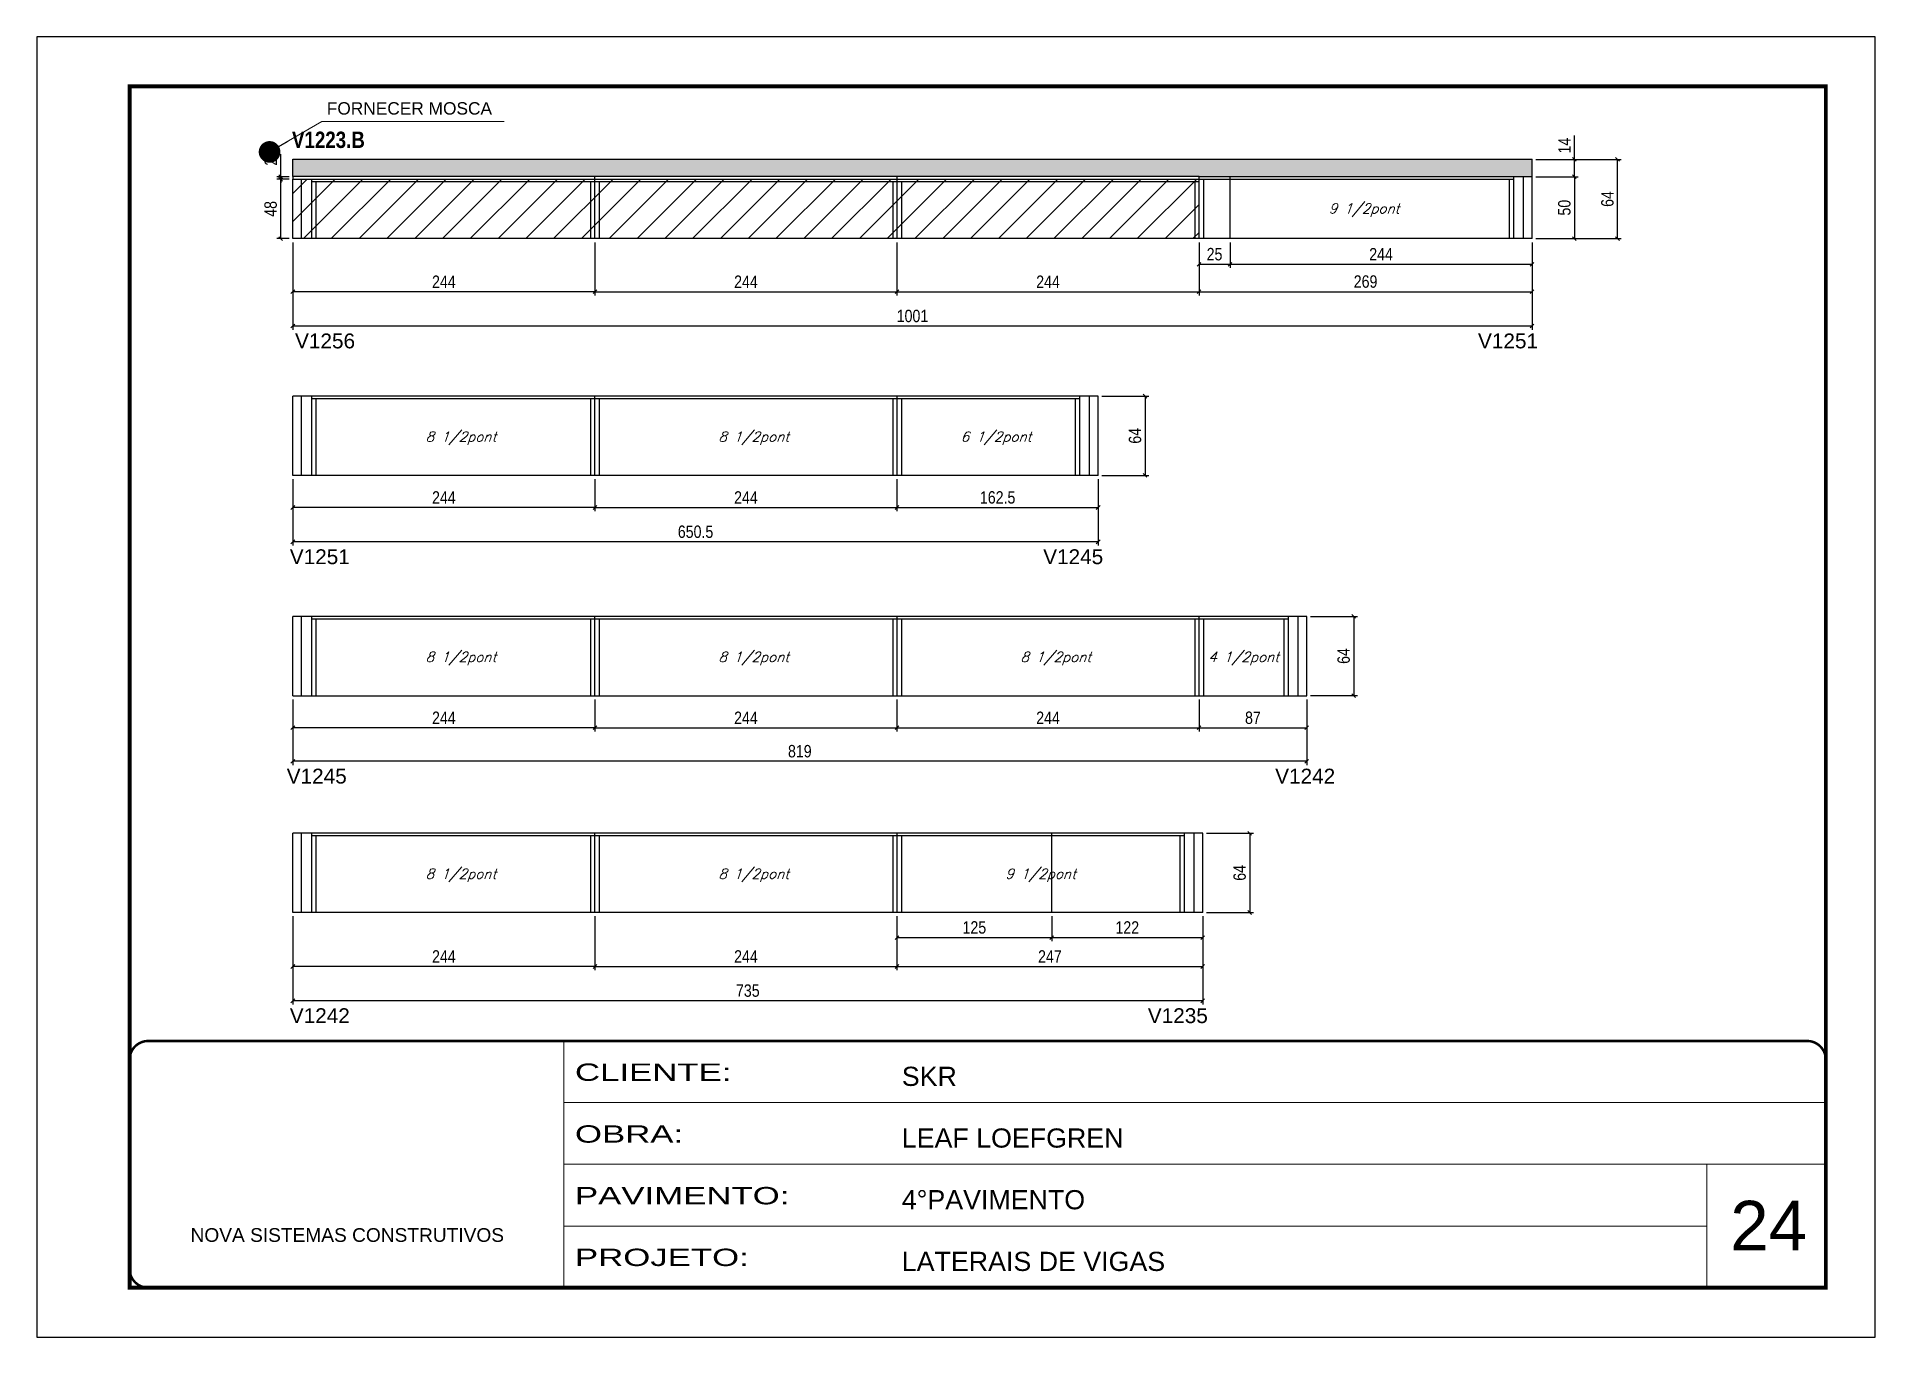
# Model space of a CAD drawing. Extents: x 3309 to 9563, y -2522 to 14608.
# Drawn here: x 8078 to 9563, y 7815 to 8865 of the extents above; entities that cross this region are included whole.
import ezdxf

# ---------------------------------------------------------------- set-up
doc = ezdxf.new("R2010")
doc.units = 0
doc.linetypes.add('CONTINUO', pattern=[0])
doc.linetypes.add('DASHED', pattern=[0.75, 0.5, -0.25])
for name, color, linetype in [('5', 5, 'Continuous'), ('COTA', 241, 'Continuous'), ('NOMENCLATURA', 7, 'Continuous'), ('Painéis', 200, 'Continuous'), ('SARR_2.2x7', 40, 'Continuous'), ('SARR_3.5x7', 81, 'Continuous'), ('texto', 7, 'Continuous')]:
    doc.layers.add(name, color=color, linetype=linetype)
for name, color, linetype, lineweight in [('CARIMBO', 255, 'Continuous', 9), ('Folhas', 255, 'Continuous', 9), ('Hachura', 251, 'Continuous', 9), ('SARRAFO DE PRESSAO', 251, 'DASHED', 9)]:
    doc.layers.add(name, color=color, linetype=linetype, lineweight=lineweight)
doc.layers.add('Laje_Perimetro', color=7, linetype='Continuous', plot=False)
doc.styles.add('ARIAL', font='arial.ttf')
doc.styles.add('COTA TECNICA', font='techl___.ttf', dxfattribs={"height": 10})
doc.styles.add('Romans', font='romans.shx')
doc.styles.get("Standard").update_dxf_attribs({"font": 'arial.ttf'})
doc.styles.add('TECNICA', font='techb___.ttf', dxfattribs={"height": 10})
doc.styles.add('Tecnologia', font='')
doc.styles.get('Tecnologia').set_extended_font_data('Forgotten Futurist')
doc.dimstyles.new('3x', dxfattribs={"dimtxt": 10, "dimasz": 5, "dimexe": 7, "dimexo": 5, "dimgap": 4, "dimtad": 1, "dimdec": 4, "dimlfac": 0.333333, "dimdsep": 46, "dimtxsty": 'Standard', "dimblk": 'DOT', "dimcen": 0.09, "dimclrd": 1, "dimclre": 1, "dimclrt": 2, "dimadec": 0, "dimazin": 2, "dimtfac": 1, "dimtdec": 4, "dimtmove": 0, "dimatfit": 3, "dimldrblk": 'DOT', "dimfxl": 1, "dimtolj": 1, "dimtzin": 0, "dimlwd": 9, "dimlwe": 9, "dimarcsym": 0})
doc.dimstyles.new('PAINEL', dxfattribs={"dimtxt": 10, "dimasz": 3, "dimexe": 3, "dimexo": 3, "dimgap": 3, "dimtad": 1, "dimdec": 1, "dimzin": 12, "dimdsep": 46, "dimtxsty": 'COTA TECNICA', "dimblk1": 'OBLIQUE', "dimblk2": 'OBLIQUE', "dimsah": 1, "dimcen": 0.9, "dimclrd": 4, "dimclre": 4, "dimclrt": 240, "dimadec": 1, "dimazin": 3, "dimtfac": 1, "dimtdec": 1, "dimtmove": 0, "dimatfit": 3, "dimfxl": 1, "dimtolj": 1, "dimtzin": 12, "dimarcsym": 0})

msp = doc.modelspace()

# ---------------------------------------------------------------- texts
at = {"layer": '5', "linetype": 'Continuous'}
for s, rotation, p in [('V1256', 359.99996, (8286.5, 8613.41)), ('V1251', 359.99996, (9242.02, 8613.41)), ('V1251', 359.99996, (8282.26, 8439.17)), ('V1245', 0.00004, (8890.81, 8439.17)), ('V1245', 359.99996, (8279.77, 8262.02)), ('V1242', 359.99996, (9078.2, 8262.02)), ('V1242', 359.99996, (8282.26, 8068.61)), ('V1235', 0.00004, (8975.31, 8068.61))]:
    msp.add_text(s, height=12, rotation=rotation, dxfattribs=at).set_placement(p)
at = {"layer": 'CARIMBO', "style": 'ARIAL'}
for s, height, p in [('FORNECER MOSCA', 10, (8312.11, 8802.17)), ('24', 40, (9445.73, 7885.13))]:
    msp.add_text(s, height=height, dxfattribs=at).set_placement(p)
at = {"layer": 'NOMENCLATURA', "style": 'TECNICA'}
msp.add_text('V1223.B', height=13.2, dxfattribs=at).set_placement((8284.03, 8775.23))
at = {"layer": 'texto', "color": 2, "char_height": 8, "attachment_point": 5, "style": 'Romans'}
for s, insert in [('{\\Q19;\\C256;9 1/2pont}', (9150, 8725.04)), ('{\\Q19;\\C256;8 1/2pont}', (8420.5, 8540.81)), ('{\\Q19;\\C256;8 1/2pont}', (8657, 8540.81)), ('{\\Q19;\\C256;6 1/2pont}', (8852.75, 8540.81)), ('{\\Q19;\\C256;8 1/2pont}', (8420.5, 8362.97)), ('{\\Q19;\\C256;8 1/2pont}', (8657, 8362.97)), ('{\\Q19;\\C256;8 1/2pont}', (8901, 8362.97)), ('{\\Q19;\\C256;4 1/2pont}', (9052.75, 8362.97)), ('{\\Q19;\\C256;8 1/2pont}', (8420.5, 8187.88)), ('{\\Q19;\\C256;8 1/2pont}', (8657, 8187.88)), ('{\\Q19;\\C256;9 1/2pont}', (8888.75, 8187.88))]:
    msp.add_mtext(s, dxfattribs=dict(at, insert=insert))

# ---------------------------------------------------------------- blocks, each defined once
blk = doc.blocks.new('9999999999')
at = {"color": 30, "linetype": 'CONTINUO'}
for p, q in [((98564.6, 34230.2), (98564.6, 34429.4)), ((98564.6, 34379.6), (99584, 34379.6)), ((98564.6, 34329.8), (99488, 34329.8)), ((99584, 34329.8), (99488, 34329.8)), ((99488, 34329.8), (99488, 34230.2)), ((98564.6, 34280), (99488, 34280))]:
    blk.add_line(p, q, dxfattribs=at)
at = {"color": 30, "linetype": 'CONTINUO', "const_width": 2}
blk.add_lwpolyline([(99584, 34230.2), (99584, 34414.4, 0.414214), (99569, 34429.4), (98229, 34429.4, 0.414214), (98214, 34414.4), (98214, 34245.2, 0.414214), (98229, 34230.2), (99584, 34230.2)], format="xyb", dxfattribs=at)
at = {"layer": 'Folhas'}
blk.add_lwpolyline([(98139, 34190.2), (99624, 34190.2), (99624, 35240.2), (98139, 35240.2)], close=True, dxfattribs=at)
at = {"layer": 'Folhas', "color": 30, "const_width": 3}
blk.add_lwpolyline([(98214, 34230.2), (99584, 34230.2), (99584, 35200.2), (98214, 35200.2)], close=True, dxfattribs=at)
at = {"color": 7, "linetype": 'Continuous', "ltscale": 5, "style": 'ARIAL'}
for s, height, p in [('SKR', 15.48, (98837.7, 34393.1)), ('LEAF LOEFGREN', 15.483, (98837.7, 34343.3)), ('4°PAVIMENTO', 15.483, (98837.7, 34293.5)), ('NOVA SISTEMAS CONSTRUTIVOS', 11.059, (98263.2, 34267.2)), ('LATERAIS DE VIGAS', 15.483, (98837.7, 34243.7))]:
    blk.add_text(s, height=height, dxfattribs=at).set_placement(p)
at = {"layer": 'Folhas', "color": 7, "style": 'Tecnologia', "width": 1.5}
for s, p in [('CLIENTE:', (98573.7, 34397.2)), ('OBRA:', (98573.7, 34347.3)), ('PAVIMENTO:', (98573.7, 34297.5)), ('PROJETO:', (98573.7, 34247.7))]:
    blk.add_text(s, height=14, dxfattribs=at).set_placement(p)
blk = doc.blocks.new('_Oblique')
at = {"color": 0, "linetype": 'ByBlock', "lineweight": -2}
blk.add_line((-0.5, -0.5), (0.5, 0.5), dxfattribs=at)
blk = doc.blocks.new('*D2635')
at = {"layer": 'COTA', "color": 4, "linetype": 'ByBlock', "lineweight": -2, "transparency": 16777216}
for p, q in [((8284.7, 8699), (8284.7, 8656.1)), ((8528.7, 8699), (8528.7, 8656.1)), ((8528.7, 8659.1), (8284.7, 8659.1))]:
    blk.add_line(p, q, dxfattribs=at)
at = {"layer": 'Defpoints', "color": 0, "linetype": 'ByBlock', "transparency": 16777216}
for p in [(8284.7, 8702), (8528.7, 8702), (8284.7, 8659.1)]:
    blk.add_point(p, dxfattribs=at)
at = {"layer": 'COTA', "color": 4, "linetype": 'ByBlock', "lineweight": -2, "transparency": 16777216, "xscale": 3, "yscale": 3, "zscale": 3, "rotation": 180}
blk.add_blockref('_Oblique', (8284.7, 8659.1), dxfattribs=at)
at = {"layer": 'COTA', "color": 4, "linetype": 'ByBlock', "lineweight": -2, "transparency": 16777216, "xscale": 3, "yscale": 3, "zscale": 3}
blk.add_blockref('_Oblique', (8528.7, 8659.1), dxfattribs=at)
at = {"layer": 'COTA', "color": 240, "linetype": 'ByBlock', "transparency": 16777216, "insert": (8406.7, 8667.2), "char_height": 10, "attachment_point": 5, "style": 'COTA TECNICA'}
blk.add_mtext('\\A1;244', dxfattribs=at)
blk = doc.blocks.new('*D2640')
at = {"layer": 'COTA', "color": 4, "linetype": 'ByBlock', "lineweight": -2, "transparency": 16777216}
for p, q in [((8284.7, 8699), (8284.7, 8628.4)), ((9285.7, 8699), (9285.7, 8628.4)), ((9285.7, 8631.4), (8284.7, 8631.4))]:
    blk.add_line(p, q, dxfattribs=at)
at = {"layer": 'Defpoints', "color": 0, "linetype": 'ByBlock', "transparency": 16777216}
for p in [(8284.7, 8702), (9285.7, 8702), (8284.7, 8631.4)]:
    blk.add_point(p, dxfattribs=at)
at = {"layer": 'COTA', "color": 4, "linetype": 'ByBlock', "lineweight": -2, "transparency": 16777216, "xscale": 3, "yscale": 3, "zscale": 3, "rotation": 180}
blk.add_blockref('_Oblique', (8284.7, 8631.4), dxfattribs=at)
at = {"layer": 'COTA', "color": 4, "linetype": 'ByBlock', "lineweight": -2, "transparency": 16777216, "xscale": 3, "yscale": 3, "zscale": 3}
blk.add_blockref('_Oblique', (9285.7, 8631.4), dxfattribs=at)
at = {"layer": 'COTA', "color": 240, "linetype": 'ByBlock', "transparency": 16777216, "insert": (8785.2, 8639.5), "char_height": 10, "attachment_point": 5, "style": 'COTA TECNICA'}
blk.add_mtext('\\A1;1001', dxfattribs=at)
blk = doc.blocks.new('*D2636')
at = {"layer": 'COTA', "color": 4, "lineweight": -2, "transparency": 16777216}
for p, q in [((8528.7, 8699), (8528.7, 8656.1)), ((8772.7, 8699), (8772.7, 8656.1)), ((8528.7, 8659.1), (8772.7, 8659.1))]:
    blk.add_line(p, q, dxfattribs=at)
at = {"layer": 'Defpoints', "color": 0, "transparency": 16777216}
for p in [(8528.7, 8702, 0), (8772.7, 8702, 0), (8772.7, 8659.1)]:
    blk.add_point(p, dxfattribs=at)
at = {"layer": 'COTA', "color": 4, "lineweight": -2, "transparency": 16777216, "xscale": 3, "yscale": 3, "zscale": 3, "rotation": 180}
blk.add_blockref('_Oblique', (8528.7, 8659.1), dxfattribs=at)
at = {"layer": 'COTA', "color": 4, "lineweight": -2, "transparency": 16777216, "xscale": 3, "yscale": 3, "zscale": 3}
blk.add_blockref('_Oblique', (8772.7, 8659.1), dxfattribs=at)
at = {"layer": 'COTA', "color": 240, "transparency": 16777216, "insert": (8650.7, 8667.2), "char_height": 10, "attachment_point": 5, "style": 'COTA TECNICA'}
blk.add_mtext('\\A1;244', dxfattribs=at)
blk = doc.blocks.new('*D2641')
at = {"layer": 'COTA', "color": 4, "lineweight": -2, "transparency": 16777216}
for p, q in [((8772.7, 8699), (8772.7, 8656.1)), ((9016.7, 8699), (9016.7, 8656.1)), ((8772.7, 8659.1), (9016.7, 8659.1))]:
    blk.add_line(p, q, dxfattribs=at)
at = {"layer": 'Defpoints', "color": 0, "transparency": 16777216}
for p in [(8772.7, 8702, 0), (9016.7, 8702, 0), (9016.7, 8659.1)]:
    blk.add_point(p, dxfattribs=at)
at = {"layer": 'COTA', "color": 4, "lineweight": -2, "transparency": 16777216, "xscale": 3, "yscale": 3, "zscale": 3, "rotation": 180}
blk.add_blockref('_Oblique', (8772.7, 8659.1), dxfattribs=at)
at = {"layer": 'COTA', "color": 4, "lineweight": -2, "transparency": 16777216, "xscale": 3, "yscale": 3, "zscale": 3}
blk.add_blockref('_Oblique', (9016.7, 8659.1), dxfattribs=at)
at = {"layer": 'COTA', "color": 240, "transparency": 16777216, "insert": (8894.7, 8667.2), "char_height": 10, "attachment_point": 5, "style": 'COTA TECNICA'}
blk.add_mtext('\\A1;244', dxfattribs=at)
blk = doc.blocks.new('*D2642')
at = {"layer": 'COTA', "color": 4, "lineweight": -2, "transparency": 16777216}
for p, q in [((9016.7, 8699), (9016.7, 8656.1)), ((9285.7, 8699), (9285.7, 8656.1)), ((9016.7, 8659.1), (9285.7, 8659.1))]:
    blk.add_line(p, q, dxfattribs=at)
at = {"layer": 'Defpoints', "color": 0, "transparency": 16777216}
for p in [(9016.7, 8702, 0), (9285.7, 8702, 0), (9285.7, 8659.1)]:
    blk.add_point(p, dxfattribs=at)
at = {"layer": 'COTA', "color": 4, "lineweight": -2, "transparency": 16777216, "xscale": 3, "yscale": 3, "zscale": 3, "rotation": 180}
blk.add_blockref('_Oblique', (9016.7, 8659.1), dxfattribs=at)
at = {"layer": 'COTA', "color": 4, "lineweight": -2, "transparency": 16777216, "xscale": 3, "yscale": 3, "zscale": 3}
blk.add_blockref('_Oblique', (9285.7, 8659.1), dxfattribs=at)
at = {"layer": 'COTA', "color": 240, "transparency": 16777216, "insert": (9151.2, 8667.3), "char_height": 10, "attachment_point": 5, "style": 'COTA TECNICA'}
blk.add_mtext('\\A1;269', dxfattribs=at)
blk = doc.blocks.new('*D2643')
at = {"layer": 'COTA', "color": 4, "lineweight": -2, "transparency": 16777216}
for p, q in [((9016.7, 8699), (9016.7, 8678.3)), ((9041.7, 8699), (9041.7, 8678.3)), ((9016.7, 8681.3), (9041.7, 8681.3))]:
    blk.add_line(p, q, dxfattribs=at)
at = {"layer": 'Defpoints', "color": 0, "transparency": 16777216}
for p in [(9016.7, 8702), (9041.7, 8702), (9041.7, 8681.3)]:
    blk.add_point(p, dxfattribs=at)
at = {"layer": 'COTA', "color": 4, "lineweight": -2, "transparency": 16777216, "xscale": 3, "yscale": 3, "zscale": 3, "rotation": 180}
blk.add_blockref('_Oblique', (9016.7, 8681.3), dxfattribs=at)
at = {"layer": 'COTA', "color": 4, "lineweight": -2, "transparency": 16777216, "xscale": 3, "yscale": 3, "zscale": 3}
blk.add_blockref('_Oblique', (9041.7, 8681.3), dxfattribs=at)
at = {"layer": 'COTA', "color": 240, "transparency": 16777216, "insert": (9029.2, 8689.4), "char_height": 10, "attachment_point": 5, "style": 'COTA TECNICA'}
blk.add_mtext('\\A1;25', dxfattribs=at)
blk = doc.blocks.new('*D2644')
at = {"layer": 'COTA', "color": 4, "lineweight": -2, "transparency": 16777216}
for p, q in [((9041.7, 8699), (9041.7, 8678.3)), ((9285.7, 8699), (9285.7, 8678.3)), ((9041.7, 8681.3), (9285.7, 8681.3))]:
    blk.add_line(p, q, dxfattribs=at)
at = {"layer": 'Defpoints', "color": 0, "transparency": 16777216}
for p in [(9041.7, 8702), (9285.7, 8702), (9285.7, 8681.3)]:
    blk.add_point(p, dxfattribs=at)
at = {"layer": 'COTA', "color": 4, "lineweight": -2, "transparency": 16777216, "xscale": 3, "yscale": 3, "zscale": 3, "rotation": 180}
blk.add_blockref('_Oblique', (9041.7, 8681.3), dxfattribs=at)
at = {"layer": 'COTA', "color": 4, "lineweight": -2, "transparency": 16777216, "xscale": 3, "yscale": 3, "zscale": 3}
blk.add_blockref('_Oblique', (9285.7, 8681.3), dxfattribs=at)
at = {"layer": 'COTA', "color": 240, "transparency": 16777216, "insert": (9163.7, 8689.4), "char_height": 10, "attachment_point": 5, "style": 'COTA TECNICA'}
blk.add_mtext('\\A1;244', dxfattribs=at)
blk = doc.blocks.new('*D2645')
at = {"layer": 'COTA', "color": 4, "lineweight": -2, "transparency": 16777216}
for p, q in [((9288.7, 8752), (9322.9, 8752)), ((9319.9, 8752), (9319.9, 8702)), ((9288.7, 8702), (9322.9, 8702))]:
    blk.add_line(p, q, dxfattribs=at)
at = {"layer": 'Defpoints', "color": 0, "transparency": 16777216}
for p in [(9285.7, 8752), (9285.7, 8702), (9319.9, 8702)]:
    blk.add_point(p, dxfattribs=at)
at = {"layer": 'COTA', "color": 4, "lineweight": -2, "transparency": 16777216, "xscale": 3, "yscale": 3, "zscale": 3}
for p, rotation in [((9319.9, 8752), 90), ((9319.9, 8702), 270)]:
    blk.add_blockref('_Oblique', p, dxfattribs=dict(at, rotation=rotation))
at = {"layer": 'COTA', "color": 240, "transparency": 16777216, "insert": (9311.8, 8727), "char_height": 10, "attachment_point": 5, "rotation": 90, "style": 'COTA TECNICA'}
blk.add_mtext('\\A1;50', dxfattribs=at)
blk = doc.blocks.new('*D2646')
at = {"layer": 'COTA', "color": 4, "lineweight": -2, "transparency": 16777216}
for p, q in [((9319.9, 8766), (9319.9, 8785.2)), ((9288.7, 8766), (9322.9, 8766)), ((9319.9, 8752), (9319.9, 8766)), ((9288.7, 8752), (9322.9, 8752))]:
    blk.add_line(p, q, dxfattribs=at)
at = {"layer": 'Defpoints', "color": 0, "transparency": 16777216}
for p in [(9285.7, 8766), (9319.9, 8766), (9285.7, 8752)]:
    blk.add_point(p, dxfattribs=at)
at = {"layer": 'COTA', "color": 4, "lineweight": -2, "transparency": 16777216, "xscale": 3, "yscale": 3, "zscale": 3}
for p, rotation in [((9319.9, 8766), 90), ((9319.9, 8752), 270)]:
    blk.add_blockref('_Oblique', p, dxfattribs=dict(at, rotation=rotation))
at = {"layer": 'COTA', "color": 240, "transparency": 16777216, "insert": (9311.9, 8777.1), "char_height": 10, "attachment_point": 5, "rotation": 90, "style": 'COTA TECNICA'}
blk.add_mtext('\\A1;14', dxfattribs=at)
blk = doc.blocks.new('*D2647')
at = {"layer": 'COTA', "color": 4, "lineweight": -2, "transparency": 16777216}
for p, q in [((9288.7, 8766), (9357.7, 8766)), ((9354.7, 8702), (9354.7, 8766)), ((9288.7, 8702), (9357.7, 8702))]:
    blk.add_line(p, q, dxfattribs=at)
at = {"layer": 'Defpoints', "color": 0, "transparency": 16777216}
for p in [(9285.7, 8766), (9354.7, 8766), (9285.7, 8702)]:
    blk.add_point(p, dxfattribs=at)
at = {"layer": 'COTA', "color": 4, "lineweight": -2, "transparency": 16777216, "xscale": 3, "yscale": 3, "zscale": 3}
for p, rotation in [((9354.7, 8766), 90), ((9354.7, 8702), 270)]:
    blk.add_blockref('_Oblique', p, dxfattribs=dict(at, rotation=rotation))
at = {"layer": 'COTA', "color": 240, "transparency": 16777216, "insert": (9346.6, 8734), "char_height": 10, "attachment_point": 5, "rotation": 90, "style": 'COTA TECNICA'}
blk.add_mtext('\\A1;64', dxfattribs=at)
blk = doc.blocks.new('*D2648')
at = {"layer": 'COTA', "color": 4, "lineweight": -2, "transparency": 16777216}
for p, q in [((8281.7, 8750), (8271.9, 8750)), ((8274.9, 8702), (8274.9, 8750)), ((8281.7, 8702), (8271.9, 8702))]:
    blk.add_line(p, q, dxfattribs=at)
at = {"layer": 'Defpoints', "color": 0, "transparency": 16777216}
for p in [(8274.9, 8750), (8284.7, 8750), (8284.7, 8702)]:
    blk.add_point(p, dxfattribs=at)
at = {"layer": 'COTA', "color": 4, "lineweight": -2, "transparency": 16777216, "xscale": 3, "yscale": 3, "zscale": 3}
for p, rotation in [((8274.9, 8750), 90), ((8274.9, 8702), 270)]:
    blk.add_blockref('_Oblique', p, dxfattribs=dict(at, rotation=rotation))
at = {"layer": 'COTA', "color": 240, "transparency": 16777216, "insert": (8266.8, 8726), "char_height": 10, "attachment_point": 5, "rotation": 90, "style": 'COTA TECNICA'}
blk.add_mtext('\\A1;48', dxfattribs=at)
blk = doc.blocks.new('*D2649')
at = {"layer": 'COTA', "color": 4, "lineweight": -2, "transparency": 16777216}
for p, q in [((8274.9, 8752), (8274.9, 8770.2)), ((8281.7, 8752), (8271.9, 8752)), ((8281.7, 8750), (8271.9, 8750)), ((8274.9, 8750), (8274.9, 8752)), ((8274.9, 8750), (8274.9, 8747))]:
    blk.add_line(p, q, dxfattribs=at)
at = {"layer": 'Defpoints', "color": 0, "transparency": 16777216}
for p in [(8274.9, 8752), (8284.7, 8752), (8284.7, 8750)]:
    blk.add_point(p, dxfattribs=at)
at = {"layer": 'COTA', "color": 4, "lineweight": -2, "transparency": 16777216, "xscale": 3, "yscale": 3, "zscale": 3}
for p, rotation in [((8274.9, 8752), 270), ((8274.9, 8750), 90)]:
    blk.add_blockref('_Oblique', p, dxfattribs=dict(at, rotation=rotation))
at = {"layer": 'COTA', "color": 240, "transparency": 16777216, "insert": (8266.9, 8764.1), "char_height": 10, "attachment_point": 5, "rotation": 90, "style": 'COTA TECNICA'}
blk.add_mtext('\\A1;2', dxfattribs=at)
blk = doc.blocks.new('_Dot')
at = {"color": 0, "linetype": 'ByBlock', "lineweight": -2}
blk.add_line((-0.5, 0), (-1, 0), dxfattribs=at)
at = {"color": 0, "linetype": 'ByBlock', "const_width": 0.5}
blk.add_lwpolyline([(-0.25, 0, 1), (0.25, 0, 1)], format="xyb", close=True, dxfattribs=at)
blk = doc.blocks.new('*D2650')
at = {"layer": 'COTA', "color": 4, "linetype": 'ByBlock', "lineweight": -2, "transparency": 16777216}
for p, q in [((8284.7, 8507.8), (8284.7, 8481.9)), ((8528.7, 8507.8), (8528.7, 8481.9)), ((8528.7, 8484.9), (8284.7, 8484.9))]:
    blk.add_line(p, q, dxfattribs=at)
at = {"layer": 'Defpoints', "color": 0, "linetype": 'ByBlock', "transparency": 16777216}
for p in [(8284.7, 8510.8), (8528.7, 8510.8), (8284.7, 8484.9)]:
    blk.add_point(p, dxfattribs=at)
at = {"layer": 'COTA', "color": 4, "linetype": 'ByBlock', "lineweight": -2, "transparency": 16777216, "xscale": 3, "yscale": 3, "zscale": 3, "rotation": 180}
blk.add_blockref('_Oblique', (8284.7, 8484.9), dxfattribs=at)
at = {"layer": 'COTA', "color": 4, "linetype": 'ByBlock', "lineweight": -2, "transparency": 16777216, "xscale": 3, "yscale": 3, "zscale": 3}
blk.add_blockref('_Oblique', (8528.7, 8484.9), dxfattribs=at)
at = {"layer": 'COTA', "color": 240, "linetype": 'ByBlock', "transparency": 16777216, "insert": (8406.7, 8493), "char_height": 10, "attachment_point": 5, "style": 'COTA TECNICA'}
blk.add_mtext('\\A1;244', dxfattribs=at)
blk = doc.blocks.new('*D2652')
at = {"layer": 'COTA', "color": 4, "linetype": 'ByBlock', "lineweight": -2, "transparency": 16777216}
for p, q in [((8284.7, 8507.8), (8284.7, 8454.2)), ((8935.2, 8507.8), (8935.2, 8454.2)), ((8935.2, 8457.2), (8284.7, 8457.2))]:
    blk.add_line(p, q, dxfattribs=at)
at = {"layer": 'Defpoints', "color": 0, "linetype": 'ByBlock', "transparency": 16777216}
for p in [(8284.7, 8510.8), (8935.2, 8510.8), (8284.7, 8457.2)]:
    blk.add_point(p, dxfattribs=at)
at = {"layer": 'COTA', "color": 4, "linetype": 'ByBlock', "lineweight": -2, "transparency": 16777216, "xscale": 3, "yscale": 3, "zscale": 3, "rotation": 180}
blk.add_blockref('_Oblique', (8284.7, 8457.2), dxfattribs=at)
at = {"layer": 'COTA', "color": 4, "linetype": 'ByBlock', "lineweight": -2, "transparency": 16777216, "xscale": 3, "yscale": 3, "zscale": 3}
blk.add_blockref('_Oblique', (8935.2, 8457.2), dxfattribs=at)
at = {"layer": 'COTA', "color": 240, "linetype": 'ByBlock', "transparency": 16777216, "insert": (8610, 8465.3), "char_height": 10, "attachment_point": 5, "style": 'COTA TECNICA'}
blk.add_mtext('\\A1;650.5', dxfattribs=at)
blk = doc.blocks.new('*D2651')
at = {"layer": 'COTA', "color": 4, "lineweight": -2, "transparency": 16777216}
for p, q in [((8528.7, 8507.8), (8528.7, 8481.9)), ((8772.7, 8507.8), (8772.7, 8481.9)), ((8528.7, 8484.9), (8772.7, 8484.9))]:
    blk.add_line(p, q, dxfattribs=at)
at = {"layer": 'Defpoints', "color": 0, "transparency": 16777216}
for p in [(8528.7, 8510.8, 0), (8772.7, 8510.8, 0), (8772.7, 8484.9)]:
    blk.add_point(p, dxfattribs=at)
at = {"layer": 'COTA', "color": 4, "lineweight": -2, "transparency": 16777216, "xscale": 3, "yscale": 3, "zscale": 3, "rotation": 180}
blk.add_blockref('_Oblique', (8528.7, 8484.9), dxfattribs=at)
at = {"layer": 'COTA', "color": 4, "lineweight": -2, "transparency": 16777216, "xscale": 3, "yscale": 3, "zscale": 3}
blk.add_blockref('_Oblique', (8772.7, 8484.9), dxfattribs=at)
at = {"layer": 'COTA', "color": 240, "transparency": 16777216, "insert": (8650.7, 8493), "char_height": 10, "attachment_point": 5, "style": 'COTA TECNICA'}
blk.add_mtext('\\A1;244', dxfattribs=at)
blk = doc.blocks.new('*D2653')
at = {"layer": 'COTA', "color": 4, "lineweight": -2, "transparency": 16777216}
for p, q in [((8772.7, 8507.8), (8772.7, 8481.9)), ((8935.2, 8507.8), (8935.2, 8481.9)), ((8772.7, 8484.9), (8935.2, 8484.9))]:
    blk.add_line(p, q, dxfattribs=at)
at = {"layer": 'Defpoints', "color": 0, "transparency": 16777216}
for p in [(8772.7, 8510.8, 0), (8935.2, 8510.8, 0), (8935.2, 8484.9)]:
    blk.add_point(p, dxfattribs=at)
at = {"layer": 'COTA', "color": 4, "lineweight": -2, "transparency": 16777216, "xscale": 3, "yscale": 3, "zscale": 3, "rotation": 180}
blk.add_blockref('_Oblique', (8772.7, 8484.9), dxfattribs=at)
at = {"layer": 'COTA', "color": 4, "lineweight": -2, "transparency": 16777216, "xscale": 3, "yscale": 3, "zscale": 3}
blk.add_blockref('_Oblique', (8935.2, 8484.9), dxfattribs=at)
at = {"layer": 'COTA', "color": 240, "transparency": 16777216, "insert": (8854, 8493), "char_height": 10, "attachment_point": 5, "style": 'COTA TECNICA'}
blk.add_mtext('\\A1;162.5', dxfattribs=at)
blk = doc.blocks.new('*D2654')
at = {"layer": 'COTA', "color": 4, "lineweight": -2, "transparency": 16777216}
for p, q in [((8938.2, 8574.8), (8976.1, 8574.8)), ((8973.1, 8574.8), (8973.1, 8510.8)), ((8938.2, 8510.8), (8976.1, 8510.8))]:
    blk.add_line(p, q, dxfattribs=at)
at = {"layer": 'Defpoints', "color": 0, "transparency": 16777216}
for p in [(8935.2, 8574.8), (8935.2, 8510.8), (8973.1, 8510.8)]:
    blk.add_point(p, dxfattribs=at)
at = {"layer": 'COTA', "color": 4, "lineweight": -2, "transparency": 16777216, "xscale": 3, "yscale": 3, "zscale": 3}
for p, rotation in [((8973.1, 8574.8), 90), ((8973.1, 8510.8), 270)]:
    blk.add_blockref('_Oblique', p, dxfattribs=dict(at, rotation=rotation))
at = {"layer": 'COTA', "color": 240, "transparency": 16777216, "insert": (8965, 8542.8), "char_height": 10, "attachment_point": 5, "rotation": 90, "style": 'COTA TECNICA'}
blk.add_mtext('\\A1;64', dxfattribs=at)
blk = doc.blocks.new('*D2655')
at = {"layer": 'COTA', "color": 4, "linetype": 'ByBlock', "lineweight": -2, "transparency": 16777216}
for p, q in [((8284.7, 8330), (8284.7, 8304.1)), ((8528.7, 8330), (8528.7, 8304.1)), ((8528.7, 8307.1), (8284.7, 8307.1))]:
    blk.add_line(p, q, dxfattribs=at)
at = {"layer": 'Defpoints', "color": 0, "linetype": 'ByBlock', "transparency": 16777216}
for p in [(8284.7, 8333), (8528.7, 8333), (8284.7, 8307.1)]:
    blk.add_point(p, dxfattribs=at)
at = {"layer": 'COTA', "color": 4, "linetype": 'ByBlock', "lineweight": -2, "transparency": 16777216, "xscale": 3, "yscale": 3, "zscale": 3, "rotation": 180}
blk.add_blockref('_Oblique', (8284.7, 8307.1), dxfattribs=at)
at = {"layer": 'COTA', "color": 4, "linetype": 'ByBlock', "lineweight": -2, "transparency": 16777216, "xscale": 3, "yscale": 3, "zscale": 3}
blk.add_blockref('_Oblique', (8528.7, 8307.1), dxfattribs=at)
at = {"layer": 'COTA', "color": 240, "linetype": 'ByBlock', "transparency": 16777216, "insert": (8406.7, 8315.1), "char_height": 10, "attachment_point": 5, "style": 'COTA TECNICA'}
blk.add_mtext('\\A1;244', dxfattribs=at)
blk = doc.blocks.new('*D2656')
at = {"layer": 'COTA', "color": 4, "lineweight": -2, "transparency": 16777216}
for p, q in [((8528.7, 8330), (8528.7, 8304.1)), ((8772.7, 8330), (8772.7, 8304.1)), ((8528.7, 8307.1), (8772.7, 8307.1))]:
    blk.add_line(p, q, dxfattribs=at)
at = {"layer": 'Defpoints', "color": 0, "transparency": 16777216}
for p in [(8528.7, 8333, 0), (8772.7, 8333, 0), (8772.7, 8307.1)]:
    blk.add_point(p, dxfattribs=at)
at = {"layer": 'COTA', "color": 4, "lineweight": -2, "transparency": 16777216, "xscale": 3, "yscale": 3, "zscale": 3, "rotation": 180}
blk.add_blockref('_Oblique', (8528.7, 8307.1), dxfattribs=at)
at = {"layer": 'COTA', "color": 4, "lineweight": -2, "transparency": 16777216, "xscale": 3, "yscale": 3, "zscale": 3}
blk.add_blockref('_Oblique', (8772.7, 8307.1), dxfattribs=at)
at = {"layer": 'COTA', "color": 240, "transparency": 16777216, "insert": (8650.7, 8315.1), "char_height": 10, "attachment_point": 5, "style": 'COTA TECNICA'}
blk.add_mtext('\\A1;244', dxfattribs=at)
blk = doc.blocks.new('*D2659')
at = {"layer": 'COTA', "color": 4, "lineweight": -2, "transparency": 16777216}
for p, q in [((8772.7, 8330), (8772.7, 8304.1)), ((9016.7, 8330), (9016.7, 8304.1)), ((8772.7, 8307.1), (9016.7, 8307.1))]:
    blk.add_line(p, q, dxfattribs=at)
at = {"layer": 'Defpoints', "color": 0, "transparency": 16777216}
for p in [(8772.7, 8333, 0), (9016.7, 8333, 0), (9016.7, 8307.1)]:
    blk.add_point(p, dxfattribs=at)
at = {"layer": 'COTA', "color": 4, "lineweight": -2, "transparency": 16777216, "xscale": 3, "yscale": 3, "zscale": 3, "rotation": 180}
blk.add_blockref('_Oblique', (8772.7, 8307.1), dxfattribs=at)
at = {"layer": 'COTA', "color": 4, "lineweight": -2, "transparency": 16777216, "xscale": 3, "yscale": 3, "zscale": 3}
blk.add_blockref('_Oblique', (9016.7, 8307.1), dxfattribs=at)
at = {"layer": 'COTA', "color": 240, "transparency": 16777216, "insert": (8894.7, 8315.1), "char_height": 10, "attachment_point": 5, "style": 'COTA TECNICA'}
blk.add_mtext('\\A1;244', dxfattribs=at)
blk = doc.blocks.new('*D2657')
at = {"layer": 'COTA', "color": 4, "lineweight": -2, "transparency": 16777216}
for p, q in [((8284.7, 8330), (8284.7, 8277)), ((9103.7, 8330), (9103.7, 8277)), ((9103.7, 8280), (8284.7, 8280))]:
    blk.add_line(p, q, dxfattribs=at)
at = {"layer": 'Defpoints', "color": 0, "transparency": 16777216}
for p in [(8284.7, 8333), (9103.7, 8333), (8284.7, 8280)]:
    blk.add_point(p, dxfattribs=at)
at = {"layer": 'COTA', "color": 4, "lineweight": -2, "transparency": 16777216, "xscale": 3, "yscale": 3, "zscale": 3, "rotation": 180}
blk.add_blockref('_Oblique', (8284.7, 8280), dxfattribs=at)
at = {"layer": 'COTA', "color": 4, "lineweight": -2, "transparency": 16777216, "xscale": 3, "yscale": 3, "zscale": 3}
blk.add_blockref('_Oblique', (9103.7, 8280), dxfattribs=at)
at = {"layer": 'COTA', "color": 240, "transparency": 16777216, "insert": (8694.2, 8288.1), "char_height": 10, "attachment_point": 5, "style": 'COTA TECNICA'}
blk.add_mtext('\\A1;819', dxfattribs=at)
blk = doc.blocks.new('*D2658')
at = {"layer": 'COTA', "color": 4, "lineweight": -2, "transparency": 16777216}
for p, q in [((9016.7, 8330), (9016.7, 8304.1)), ((9103.7, 8330), (9103.7, 8304.1)), ((9016.7, 8307.1), (9103.7, 8307.1))]:
    blk.add_line(p, q, dxfattribs=at)
at = {"layer": 'Defpoints', "color": 0, "transparency": 16777216}
for p in [(9016.7, 8333), (9103.7, 8333), (9103.7, 8307.1)]:
    blk.add_point(p, dxfattribs=at)
at = {"layer": 'COTA', "color": 4, "lineweight": -2, "transparency": 16777216, "xscale": 3, "yscale": 3, "zscale": 3, "rotation": 180}
blk.add_blockref('_Oblique', (9016.7, 8307.1), dxfattribs=at)
at = {"layer": 'COTA', "color": 4, "lineweight": -2, "transparency": 16777216, "xscale": 3, "yscale": 3, "zscale": 3}
blk.add_blockref('_Oblique', (9103.7, 8307.1), dxfattribs=at)
at = {"layer": 'COTA', "color": 240, "transparency": 16777216, "insert": (9060.2, 8315.1), "char_height": 10, "attachment_point": 5, "style": 'COTA TECNICA'}
blk.add_mtext('\\A1;87', dxfattribs=at)
blk = doc.blocks.new('*D2669')
at = {"layer": 'COTA', "color": 4, "lineweight": -2, "transparency": 16777216}
for p, q in [((9106.7, 8397), (9144.6, 8397)), ((9141.6, 8397), (9141.6, 8333)), ((9106.7, 8333), (9144.6, 8333))]:
    blk.add_line(p, q, dxfattribs=at)
at = {"layer": 'Defpoints', "color": 0, "transparency": 16777216}
for p in [(9103.7, 8397), (9103.7, 8333), (9141.6, 8333)]:
    blk.add_point(p, dxfattribs=at)
at = {"layer": 'COTA', "color": 4, "lineweight": -2, "transparency": 16777216, "xscale": 3, "yscale": 3, "zscale": 3}
for p, rotation in [((9141.6, 8397), 90), ((9141.6, 8333), 270)]:
    blk.add_blockref('_Oblique', p, dxfattribs=dict(at, rotation=rotation))
at = {"layer": 'COTA', "color": 240, "transparency": 16777216, "insert": (9133.5, 8365), "char_height": 10, "attachment_point": 5, "rotation": 90, "style": 'COTA TECNICA'}
blk.add_mtext('\\A1;64', dxfattribs=at)
blk = doc.blocks.new('*D2670')
at = {"layer": 'COTA', "color": 4, "linetype": 'ByBlock', "lineweight": -2, "transparency": 16777216}
for p, q in [((8284.7, 8154.9), (8284.7, 8111.3)), ((8528.7, 8154.9), (8528.7, 8111.3)), ((8528.7, 8114.3), (8284.7, 8114.3))]:
    blk.add_line(p, q, dxfattribs=at)
at = {"layer": 'Defpoints', "color": 0, "linetype": 'ByBlock', "transparency": 16777216}
for p in [(8284.7, 8157.9), (8528.7, 8157.9), (8284.7, 8114.3)]:
    blk.add_point(p, dxfattribs=at)
at = {"layer": 'COTA', "color": 4, "linetype": 'ByBlock', "lineweight": -2, "transparency": 16777216, "xscale": 3, "yscale": 3, "zscale": 3, "rotation": 180}
blk.add_blockref('_Oblique', (8284.7, 8114.3), dxfattribs=at)
at = {"layer": 'COTA', "color": 4, "linetype": 'ByBlock', "lineweight": -2, "transparency": 16777216, "xscale": 3, "yscale": 3, "zscale": 3}
blk.add_blockref('_Oblique', (8528.7, 8114.3), dxfattribs=at)
at = {"layer": 'COTA', "color": 240, "linetype": 'ByBlock', "transparency": 16777216, "insert": (8406.7, 8122.4), "char_height": 10, "attachment_point": 5, "style": 'COTA TECNICA'}
blk.add_mtext('\\A1;244', dxfattribs=at)
blk = doc.blocks.new('*D2672')
at = {"layer": 'COTA', "color": 4, "linetype": 'ByBlock', "lineweight": -2, "transparency": 16777216}
for p, q in [((8284.7, 8154.9), (8284.7, 8083.6)), ((9019.7, 8154.9), (9019.7, 8083.6)), ((9019.7, 8086.6), (8284.7, 8086.6))]:
    blk.add_line(p, q, dxfattribs=at)
at = {"layer": 'Defpoints', "color": 0, "linetype": 'ByBlock', "transparency": 16777216}
for p in [(8284.7, 8157.9), (9019.7, 8157.9), (8284.7, 8086.6)]:
    blk.add_point(p, dxfattribs=at)
at = {"layer": 'COTA', "color": 4, "linetype": 'ByBlock', "lineweight": -2, "transparency": 16777216, "xscale": 3, "yscale": 3, "zscale": 3, "rotation": 180}
blk.add_blockref('_Oblique', (8284.7, 8086.6), dxfattribs=at)
at = {"layer": 'COTA', "color": 4, "linetype": 'ByBlock', "lineweight": -2, "transparency": 16777216, "xscale": 3, "yscale": 3, "zscale": 3}
blk.add_blockref('_Oblique', (9019.7, 8086.6), dxfattribs=at)
at = {"layer": 'COTA', "color": 240, "linetype": 'ByBlock', "transparency": 16777216, "insert": (8652.2, 8094.8), "char_height": 10, "attachment_point": 5, "style": 'COTA TECNICA'}
blk.add_mtext('\\A1;735', dxfattribs=at)
blk = doc.blocks.new('*D2671')
at = {"layer": 'COTA', "color": 4, "lineweight": -2, "transparency": 16777216}
for p, q in [((8528.7, 8154.9), (8528.7, 8111.3)), ((8772.7, 8154.9), (8772.7, 8111.3)), ((8528.7, 8114.3), (8772.7, 8114.3))]:
    blk.add_line(p, q, dxfattribs=at)
at = {"layer": 'Defpoints', "color": 0, "transparency": 16777216}
for p in [(8528.7, 8157.9, 0), (8772.7, 8157.9, 0), (8772.7, 8114.3)]:
    blk.add_point(p, dxfattribs=at)
at = {"layer": 'COTA', "color": 4, "lineweight": -2, "transparency": 16777216, "xscale": 3, "yscale": 3, "zscale": 3, "rotation": 180}
blk.add_blockref('_Oblique', (8528.7, 8114.3), dxfattribs=at)
at = {"layer": 'COTA', "color": 4, "lineweight": -2, "transparency": 16777216, "xscale": 3, "yscale": 3, "zscale": 3}
blk.add_blockref('_Oblique', (8772.7, 8114.3), dxfattribs=at)
at = {"layer": 'COTA', "color": 240, "transparency": 16777216, "insert": (8650.7, 8122.4), "char_height": 10, "attachment_point": 5, "style": 'COTA TECNICA'}
blk.add_mtext('\\A1;244', dxfattribs=at)
blk = doc.blocks.new('*D2673')
at = {"layer": 'COTA', "color": 4, "lineweight": -2, "transparency": 16777216}
for p, q in [((8772.7, 8154.9), (8772.7, 8111.3)), ((9019.7, 8154.9), (9019.7, 8111.3)), ((8772.7, 8114.3), (9019.7, 8114.3))]:
    blk.add_line(p, q, dxfattribs=at)
at = {"layer": 'Defpoints', "color": 0, "transparency": 16777216}
for p in [(8772.7, 8157.9, 0), (9019.7, 8157.9, 0), (9019.7, 8114.3)]:
    blk.add_point(p, dxfattribs=at)
at = {"layer": 'COTA', "color": 4, "lineweight": -2, "transparency": 16777216, "xscale": 3, "yscale": 3, "zscale": 3, "rotation": 180}
blk.add_blockref('_Oblique', (8772.7, 8114.3), dxfattribs=at)
at = {"layer": 'COTA', "color": 4, "lineweight": -2, "transparency": 16777216, "xscale": 3, "yscale": 3, "zscale": 3}
blk.add_blockref('_Oblique', (9019.7, 8114.3), dxfattribs=at)
at = {"layer": 'COTA', "color": 240, "transparency": 16777216, "insert": (8896.2, 8122.4), "char_height": 10, "attachment_point": 5, "style": 'COTA TECNICA'}
blk.add_mtext('\\A1;247', dxfattribs=at)
blk = doc.blocks.new('*D2674')
at = {"layer": 'COTA', "color": 4, "lineweight": -2, "transparency": 16777216}
for p, q in [((9022.7, 8221.9), (9060.6, 8221.9)), ((9057.6, 8221.9), (9057.6, 8157.9)), ((9022.7, 8157.9), (9060.6, 8157.9))]:
    blk.add_line(p, q, dxfattribs=at)
at = {"layer": 'Defpoints', "color": 0, "transparency": 16777216}
for p in [(9019.7, 8221.9), (9019.7, 8157.9), (9057.6, 8157.9)]:
    blk.add_point(p, dxfattribs=at)
at = {"layer": 'COTA', "color": 4, "lineweight": -2, "transparency": 16777216, "xscale": 3, "yscale": 3, "zscale": 3}
for p, rotation in [((9057.6, 8221.9), 90), ((9057.6, 8157.9), 270)]:
    blk.add_blockref('_Oblique', p, dxfattribs=dict(at, rotation=rotation))
at = {"layer": 'COTA', "color": 240, "transparency": 16777216, "insert": (9049.5, 8189.9), "char_height": 10, "attachment_point": 5, "rotation": 90, "style": 'COTA TECNICA'}
blk.add_mtext('\\A1;64', dxfattribs=at)
blk = doc.blocks.new('*D2675')
at = {"layer": 'COTA', "color": 4, "lineweight": -2, "transparency": 16777216}
for p, q in [((8772.7, 8154.9), (8772.7, 8134.7)), ((8897.7, 8154.9), (8897.7, 8134.7)), ((8772.7, 8137.7), (8897.7, 8137.7))]:
    blk.add_line(p, q, dxfattribs=at)
at = {"layer": 'Defpoints', "color": 0, "transparency": 16777216}
for p in [(8772.7, 8157.9), (8897.7, 8157.9), (8897.7, 8137.7)]:
    blk.add_point(p, dxfattribs=at)
at = {"layer": 'COTA', "color": 4, "lineweight": -2, "transparency": 16777216, "xscale": 3, "yscale": 3, "zscale": 3, "rotation": 180}
blk.add_blockref('_Oblique', (8772.7, 8137.7), dxfattribs=at)
at = {"layer": 'COTA', "color": 4, "lineweight": -2, "transparency": 16777216, "xscale": 3, "yscale": 3, "zscale": 3}
blk.add_blockref('_Oblique', (8897.7, 8137.7), dxfattribs=at)
at = {"layer": 'COTA', "color": 240, "transparency": 16777216, "insert": (8835.2, 8145.8), "char_height": 10, "attachment_point": 5, "style": 'COTA TECNICA'}
blk.add_mtext('\\A1;125', dxfattribs=at)
blk = doc.blocks.new('*D2676')
at = {"layer": 'COTA', "color": 4, "lineweight": -2, "transparency": 16777216}
for p, q in [((8897.7, 8154.9), (8897.7, 8134.7)), ((9019.7, 8154.9), (9019.7, 8134.7)), ((8897.7, 8137.7), (9019.7, 8137.7))]:
    blk.add_line(p, q, dxfattribs=at)
at = {"layer": 'Defpoints', "color": 0, "transparency": 16777216}
for p in [(8897.7, 8157.9), (9019.7, 8157.9), (9019.7, 8137.7)]:
    blk.add_point(p, dxfattribs=at)
at = {"layer": 'COTA', "color": 4, "lineweight": -2, "transparency": 16777216, "xscale": 3, "yscale": 3, "zscale": 3, "rotation": 180}
blk.add_blockref('_Oblique', (8897.7, 8137.7), dxfattribs=at)
at = {"layer": 'COTA', "color": 4, "lineweight": -2, "transparency": 16777216, "xscale": 3, "yscale": 3, "zscale": 3}
blk.add_blockref('_Oblique', (9019.7, 8137.7), dxfattribs=at)
at = {"layer": 'COTA', "color": 240, "transparency": 16777216, "insert": (8958.7, 8145.8), "char_height": 10, "attachment_point": 5, "style": 'COTA TECNICA'}
blk.add_mtext('\\A1;122', dxfattribs=at)

# ---------------------------------------------------------------- dimensions: what is measured, and where the dimension line sits
at = {"layer": 'COTA'}
for base, p1, p2, picture, middle in [((9319.93, 8766.04), (9285.75, 8752.04), (9285.75, 8766.04), '*D2646', (9311.85, 8777.1)), ((8274.87, 8752.04), (8284.75, 8750.04), (8284.75, 8752.04), '*D2649', (8266.87, 8764.09)), ((9354.75, 8766.04), (9285.75, 8702.04), (9285.75, 8766.04), '*D2647', (9346.64, 8734.04)), ((8274.87, 8750.04), (8284.75, 8702.04), (8284.75, 8750.04), '*D2648', (8266.78, 8726.04)), ((9319.93, 8702.04), (9285.75, 8752.04), (9285.75, 8702.04), '*D2645', (9311.82, 8727.04)), ((8973.06, 8510.81), (8935.25, 8574.81), (8935.25, 8510.81), '*D2654', (8964.95, 8542.81)), ((9141.56, 8332.97), (9103.75, 8396.97), (9103.75, 8332.97), '*D2669', (9133.45, 8364.97)), ((9057.56, 8157.88), (9019.75, 8221.88), (9019.75, 8157.88), '*D2674', (9049.45, 8189.88))]:
    dim = msp.add_linear_dim(base=base, p1=p1, p2=p2, angle=90, dimstyle='PAINEL', dxfattribs=at)
    dim.commit()
    dim.dimension.update_dxf_attribs({"geometry": picture, "text_midpoint": middle})
at = {"layer": 'COTA', "linetype": 'ByBlock'}
for base, p1, p2, picture, middle in [((8284.75, 8659.13), (8528.75, 8702.04), (8284.75, 8702.04), '*D2635', (8406.75, 8667.2)), ((8284.75, 8484.89), (8528.75, 8510.81), (8284.75, 8510.81), '*D2650', (8406.75, 8492.96)), ((8284.75, 8307.05), (8528.75, 8332.97), (8284.75, 8332.97), '*D2655', (8406.75, 8315.13)), ((8284.75, 8114.33), (8528.75, 8157.88), (8284.75, 8157.88), '*D2670', (8406.75, 8122.4))]:
    dim = msp.add_linear_dim(base=base, p1=p1, p2=p2, angle=180, dimstyle='PAINEL', override={"dimtmove": 1}, dxfattribs=at)
    dim.commit()
    dim.dimension.update_dxf_attribs({"geometry": picture, "text_midpoint": middle})
for base, p1, p2, picture, middle in [((8284.75, 8631.42), (9285.75, 8702.04), (8284.75, 8702.04), '*D2640', (8785.25, 8639.52)), ((8284.75, 8457.18), (8935.25, 8510.81), (8284.75, 8510.81), '*D2652', (8610, 8465.29)), ((8284.75, 8086.62), (9019.75, 8157.88), (8284.75, 8157.88), '*D2672', (8652.25, 8094.84))]:
    dim = msp.add_linear_dim(base=base, p1=p1, p2=p2, angle=180, dimstyle='PAINEL', dxfattribs=at)
    dim.commit()
    dim.dimension.update_dxf_attribs({"geometry": picture, "text_midpoint": middle})
at = {"layer": 'COTA'}
for base, p1, p2, picture, middle in [((8772.75, 8659.13, 0), (8528.75, 8702.04), (8772.75, 8702.04), '*D2636', (8650.75, 8667.2, 0)), ((9016.75, 8659.13, 0), (8772.75, 8702.04), (9016.75, 8702.04), '*D2641', (8894.75, 8667.2, 0)), ((9285.75, 8659.13, 0), (9016.75, 8702.04), (9285.75, 8702.04), '*D2642', (9151.25, 8667.26, 0)), ((9041.75, 8681.3), (9016.75, 8702.04), (9041.75, 8702.04), '*D2643', (9029.25, 8689.41)), ((8772.75, 8484.89, 0), (8528.75, 8510.81), (8772.75, 8510.81), '*D2651', (8650.75, 8492.96, 0)), ((8935.25, 8484.89, 0), (8772.75, 8510.81), (8935.25, 8510.81), '*D2653', (8854, 8493, 0)), ((8284.75, 8280.03), (9103.75, 8332.97), (8284.75, 8332.97), '*D2657', (8694.25, 8288.13)), ((8772.75, 8307.05, 0), (8528.75, 8332.97), (8772.75, 8332.97), '*D2656', (8650.75, 8315.13, 0)), ((9016.75, 8307.05, 0), (8772.75, 8332.97), (9016.75, 8332.97), '*D2659', (8894.75, 8315.13, 0)), ((9103.75, 8307.05), (9016.75, 8332.97), (9103.75, 8332.97), '*D2658', (9060.25, 8315.15)), ((8772.75, 8114.33, 0), (8528.75, 8157.88), (8772.75, 8157.88), '*D2671', (8650.75, 8122.4, 0)), ((9019.75, 8114.33, 0), (8772.75, 8157.88), (9019.75, 8157.88), '*D2673', (8896.25, 8122.4, 0)), ((8897.75, 8137.7), (8772.75, 8157.88), (8897.75, 8157.88), '*D2675', (8835.25, 8145.81))]:
    dim = msp.add_linear_dim(base=base, p1=p1, p2=p2, dimstyle='PAINEL', dxfattribs=at)
    dim.commit()
    dim.dimension.update_dxf_attribs({"geometry": picture, "text_midpoint": middle})
for base, p1, p2, picture, middle in [((9285.75, 8681.3), (9041.75, 8702.04), (9285.75, 8702.04), '*D2644', (9163.75, 8689.37)), ((9019.75, 8137.7), (8897.75, 8157.88), (9019.75, 8157.88), '*D2676', (8958.75, 8145.76))]:
    dim = msp.add_linear_dim(base=base, p1=p1, p2=p2, dimstyle='PAINEL', override={"dimtmove": 1}, dxfattribs=at)
    dim.commit()
    dim.dimension.update_dxf_attribs({"geometry": picture, "text_midpoint": middle})

# ---------------------------------------------------------------- hatches: boundary and pattern name
at = {"layer": 'COTA'}
h = msp.add_hatch(dxfattribs=at)
h.set_pattern_fill('AR-CONC', color=256, scale=0.03)
h.set_pattern_definition([(50, (62.737, 0), (5.46554, -0.4781726), [0.5715, -6.2865]), (355, (62.737, 0), (-1.0573026, 5.7317054), [0.4572, -5.0292175]), (100.451445, (63.1925, -0.04), (4.4082374, 5.2535326), [0.4857003, -5.3427073]), (46.1842, (62.737, 1.524), (8.1323712, -1.26127), [0.85725, -9.42975]), (96.63556, (63.415, 1.419), (7.122124, 7.4227837), [0.7285507, -8.014068]), (351.18415, (62.737, 1.524), (7.122124, 7.422784), [0.685799, -7.543792]), (21, (63.499, 1.143), (4.5484317, -3.067956), [0.5715, -6.2865]), (326, (63.499, 1.143), (1.8540609, 5.525639), [0.4572, -5.0292]), (71.451445, (63.878, 0.8873), (6.4024926, 2.457683), [0.4857003, -5.3426981]), (37.5, (62.737, 0), (0.0926581, 2.53665117), [0, -4.96824, 0, -5.1054, 0, -5.04825]), (7.5, (62.737, 0), (2.0045899, 3.00541724), [0, -2.91084, 0, -4.85394, 0, -1.92405]), (327.5, (61.0378, 0), (4.06771786, -0.17186232), [0, -1.905, 0, -5.9436, 0, -7.8867]), (317.5, (60.2758, 0), (4.4438754, 0.7627947), [0, -2.4765, 0, -3.94716, 0, -5.6007])])
h.paths.add_polyline_path([(8284.75, 8766.04), (8284.75, 8752.04), (9016.75, 8752.04), (9285.75, 8752.04), (9285.75, 8766.04)])
at = {"layer": 'Hachura', "linetype": 'ByBlock'}
h = msp.add_hatch(dxfattribs=at)
h.set_pattern_fill('ANSI31', color=256, scale=5)
h.set_pattern_definition([(45, (62.737, 0), (-11.22532, 11.22532), [])])
h.paths.add_polyline_path([(8528.75, 8702.04), (8528.75, 8750.04), (8284.75, 8750.04), (8284.75, 8702.04)])
h.paths.add_polyline_path([(8772.75, 8702.04), (8772.75, 8750.04), (8528.75, 8750.04), (8528.75, 8702.04)])
h.paths.add_polyline_path([(8772.75, 8750.04), (8772.75, 8702.04), (9016.75, 8702.04), (9016.75, 8750.04)])

# ---------------------------------------------------------------- linework, layer by layer
at = {"layer": 'COTA'}
for p, q in [((8284.75, 8752.04), (8284.75, 8766.04)), ((8284.75, 8766.04), (9285.75, 8766.04)), ((9285.75, 8752.04), (9285.75, 8766.04))]:
    msp.add_line(p, q, dxfattribs=at)
at = {"layer": 'Laje_Perimetro'}
msp.add_lwpolyline([(9562.87, 8864.98), (8077.87, 8864.98), (8077.87, 7814.98), (9562.87, 7814.98)], close=True, dxfattribs=at)
at = {"layer": 'Painéis', "linetype": 'ByBlock'}
for p, q in [((8284.75, 8702.04), (8284.75, 8750.04)), ((8528.75, 8702.04), (8528.75, 8752.04)), ((8772.75, 8702.04), (8772.75, 8752.04)), ((9016.75, 8702.04), (9016.75, 8752.04)), ((9016.75, 8752.04), (9285.75, 8752.04)), ((9041.75, 8702.04), (9041.75, 8752.04)), ((9285.75, 8702.04), (9285.75, 8752.04)), ((9285.75, 8702.04), (8284.75, 8702.04)), ((8935.25, 8574.81), (8284.75, 8574.81)), ((8284.75, 8510.81), (8284.75, 8574.81)), ((8528.75, 8510.81), (8528.75, 8574.81)), ((8772.75, 8510.81), (8772.75, 8574.81)), ((8935.25, 8510.81), (8935.25, 8574.81)), ((8935.25, 8510.81), (8284.75, 8510.81)), ((9103.75, 8396.97), (8284.75, 8396.97)), ((8284.75, 8332.97), (8284.75, 8396.97)), ((8528.75, 8332.97), (8528.75, 8396.97)), ((8772.75, 8332.97), (8772.75, 8396.97)), ((9016.75, 8332.97), (9016.75, 8396.97)), ((9103.75, 8332.97), (9103.75, 8396.97)), ((8284.75, 8332.97), (9103.75, 8332.97)), ((9019.75, 8221.88), (8284.75, 8221.88)), ((8284.75, 8157.88), (8284.75, 8221.88)), ((8528.75, 8157.88), (8528.75, 8221.88)), ((8772.75, 8157.88), (8772.75, 8221.88)), ((8897.75, 8157.88), (8897.75, 8221.88)), ((9019.75, 8157.88), (9019.75, 8221.88)), ((9019.75, 8157.88), (8284.75, 8157.88))]:
    msp.add_line(p, q, dxfattribs=at)
msp.add_lwpolyline([(9016.75, 8752.04), (8284.75, 8752.04), (8284.75, 8750.04), (9016.75, 8750.04)], close=True, dxfattribs=at)
at = {"layer": 'SARR_2.2x7', "linetype": 'Continuous'}
for p, q in [((8291.75, 8702.04), (8291.75, 8750.04)), ((8528.75, 8747.84), (8299.75, 8747.84)), ((8772.75, 8747.84), (8528.75, 8747.84)), ((9016.75, 8747.84), (8772.75, 8747.84)), ((9270.75, 8749.84), (9016.75, 8749.84)), ((9278.75, 8702.04), (9278.75, 8752.04)), ((8291.75, 8510.81), (8291.75, 8574.81)), ((8528.75, 8572.61), (8299.75, 8572.61)), ((8772.75, 8572.61), (8528.75, 8572.61)), ((8920.25, 8572.61), (8772.75, 8572.61)), ((8928.25, 8510.81), (8928.25, 8574.81)), ((8291.75, 8332.97), (8291.75, 8396.97)), ((8528.75, 8394.77), (8299.75, 8394.77)), ((8772.75, 8394.77), (8528.75, 8394.77)), ((9016.75, 8394.77), (8772.75, 8394.77)), ((9088.75, 8394.77), (9016.75, 8394.77)), ((9096.75, 8332.97), (9096.75, 8396.97)), ((8291.75, 8157.88), (8291.75, 8221.88)), ((8528.75, 8219.68), (8299.75, 8219.68)), ((8772.75, 8219.68), (8528.75, 8219.68)), ((9004.75, 8219.68), (8772.75, 8219.68)), ((9012.75, 8157.88), (9012.75, 8221.88))]:
    msp.add_line(p, q, dxfattribs=at)
at = {"layer": 'SARR_3.5x7'}
for p, q in [((8299.75, 8750.04), (8299.75, 8702.04)), ((8303.25, 8747.84), (8303.25, 8702.04)), ((8525.25, 8747.84), (8525.25, 8702.04)), ((8532.25, 8747.84), (8532.25, 8702.04)), ((8769.25, 8747.84), (8769.25, 8702.04)), ((8776.25, 8747.84), (8776.25, 8702.04)), ((9013.25, 8747.84), (9013.25, 8702.04)), ((9020.25, 8749.84), (9020.25, 8702.04)), ((9267.25, 8749.84), (9267.25, 8702.04)), ((9270.75, 8752.04), (9270.75, 8702.04)), ((8299.75, 8574.81), (8299.75, 8510.81)), ((8303.25, 8572.61), (8303.25, 8510.81)), ((8525.25, 8572.61), (8525.25, 8510.81)), ((8532.25, 8572.61), (8532.25, 8510.81)), ((8769.25, 8572.61), (8769.25, 8510.81)), ((8776.25, 8572.61), (8776.25, 8510.81)), ((8916.75, 8572.61), (8916.75, 8510.81)), ((8920.25, 8574.81), (8920.25, 8510.81)), ((8299.75, 8396.97), (8299.75, 8332.97)), ((8303.25, 8394.77), (8303.25, 8332.97)), ((8525.25, 8394.77), (8525.25, 8332.97)), ((8532.25, 8394.77), (8532.25, 8332.97)), ((8769.25, 8394.77), (8769.25, 8332.97)), ((8776.25, 8394.77), (8776.25, 8332.97)), ((9013.25, 8394.77), (9013.25, 8332.97)), ((9020.25, 8394.77), (9020.25, 8332.97)), ((9085.25, 8394.77), (9085.25, 8332.97)), ((9088.75, 8396.97), (9088.75, 8332.97)), ((8299.75, 8221.88), (8299.75, 8157.88)), ((8303.25, 8219.68), (8303.25, 8157.88)), ((8525.25, 8219.68), (8525.25, 8157.88)), ((8532.25, 8219.68), (8532.25, 8157.88)), ((8769.25, 8219.68), (8769.25, 8157.88)), ((8776.25, 8219.68), (8776.25, 8157.88)), ((9001.25, 8219.68), (9001.25, 8157.88)), ((9004.75, 8221.88), (9004.75, 8157.88))]:
    msp.add_line(p, q, dxfattribs=at)

# ---------------------------------------------------------------- block references
at = {"layer": 'SARRAFO DE PRESSAO', "color": 6, "linetype": 'ByBlock'}
msp.add_blockref('9999999999', (-90061.11, -26375.22), dxfattribs=at)

msp.set_redraw_order([(e.dxf.handle, doc.entitydb.next_handle()) for e in msp.query("TEXT MTEXT ATTDEF DIMENSION ARC_DIMENSION")])  # texts and dimensions are drawn at this point

# ---------------------------------------------------------------- leaders
at = {"layer": 'Hachura'}
msp.add_leader([(8265.92, 8772.02), (8308.04, 8796.45), (8455.48, 8796.45)], dimstyle='3x', override={"dimasz": 17.5, "dimgap": 4, "dimtad": 0}, dxfattribs=at)

doc.saveas('drawing.dxf')
